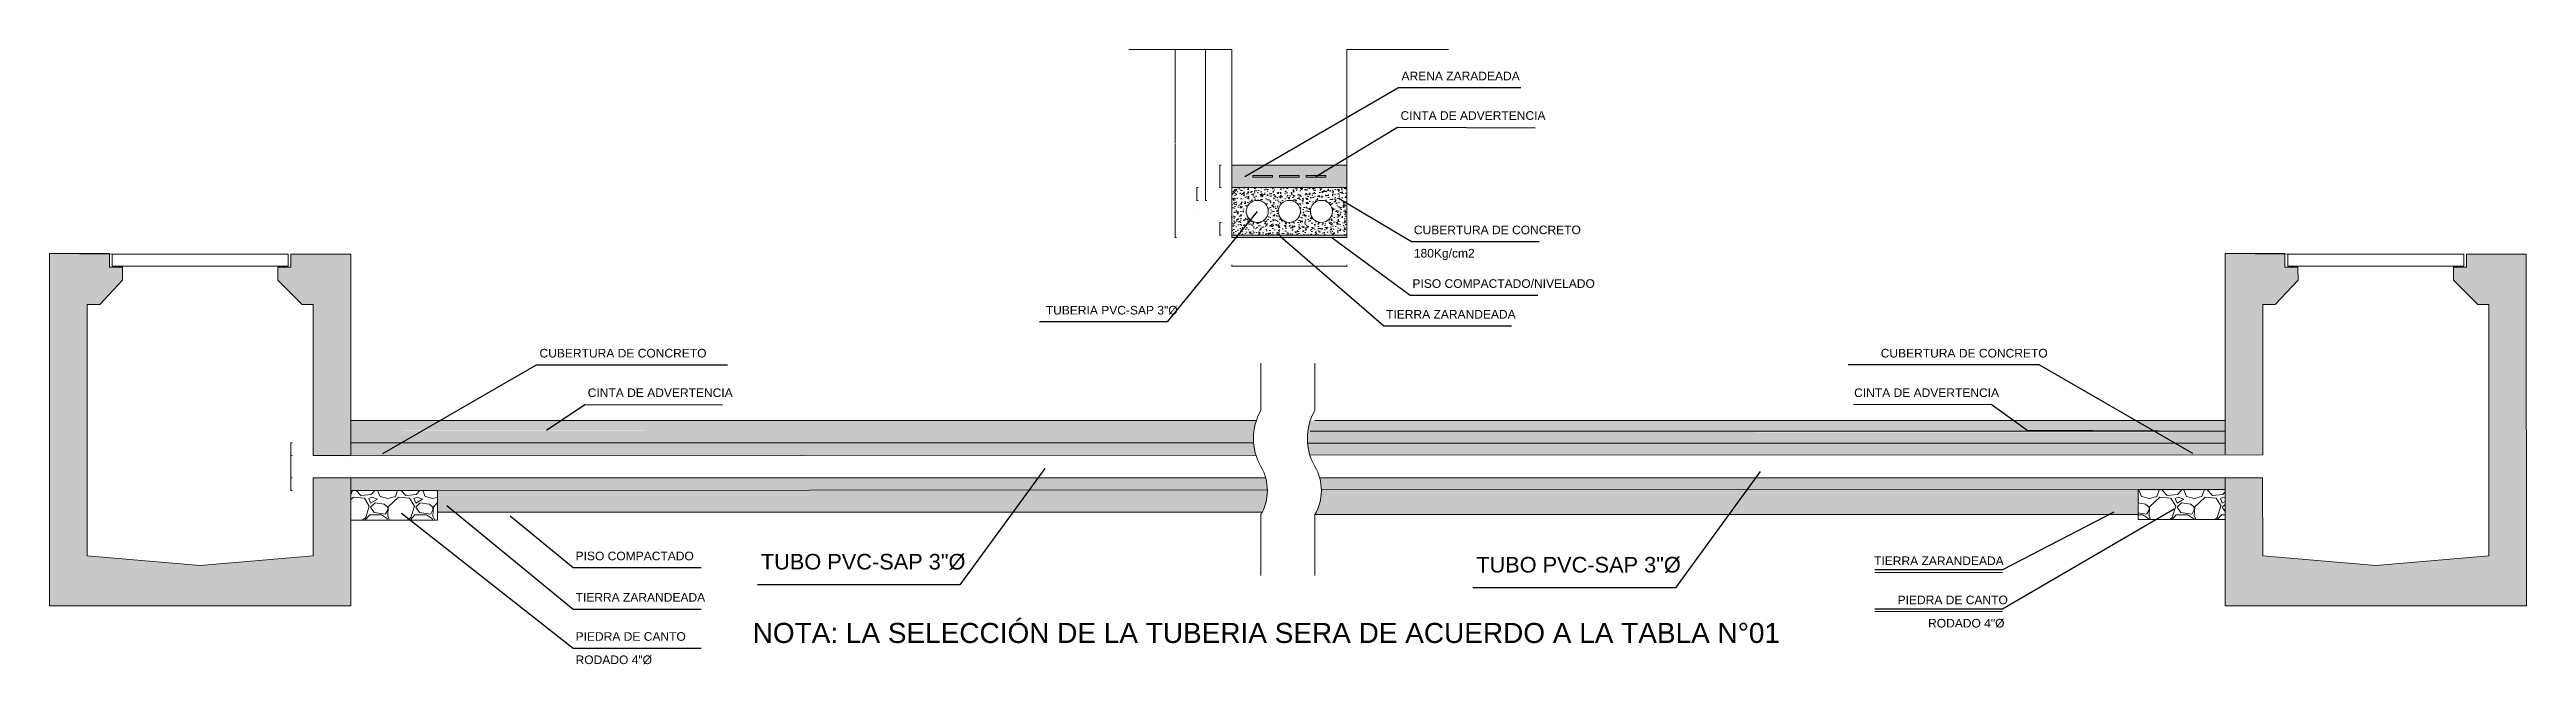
# Model space of a CAD drawing. Header units: inches. Extents: x 1693 to 10990, y 1878 to 5055.
# Drawn here: x 6186 to 7159, y 3196 to 3438 of the extents above; entities that cross this region are included whole.
import ezdxf

# ---------------------------------------------------------------- set-up
doc = ezdxf.new("R2010")
doc.units = ezdxf.units.IN
doc.header["$PDMODE"] = 1
doc.layers.add('.', color=7, linetype='Continuous', lineweight=0)
doc.layers.add('CANALES', color=104, linetype='Continuous', lineweight=15)
doc.styles.get("Standard").update_dxf_attribs({"font": 'arial.ttf'})
doc.styles.add('TITULO', font='swissl.ttf')
doc.dimstyles.new('Cota 100', dxfattribs={"dimtxt": 0.12, "dimasz": 0.1, "dimexe": 0.125, "dimexo": 0.0625, "dimgap": 0.001, "dimtad": 0, "dimzin": 4, "dimdsep": 46, "dimtxsty": 'Standard', "dimblk": 'OBLIQUE', "dimcen": 0.09, "dimdle": 0.125, "dimclrd": 256, "dimclre": 256, "dimclrt": 3, "dimadec": 0, "dimazin": 1, "dimtfac": 1, "dimtmove": 2, "dimatfit": 3, "dimfxl": 0.5, "dimfxlon": 1, "dimtolj": 1, "dimtzin": 0, "dimlwd": -1, "dimlwe": -1, "dimarcsym": 0})
doc.dimstyles.get("Standard").update_dxf_attribs({"dimtxt": 0.18, "dimasz": 0.18, "dimexe": 0.18, "dimexo": 0.0625, "dimgap": 0.09, "dimtad": 0, "dimtih": 1, "dimtoh": 1, "dimdec": 4, "dimzin": 0, "dimdsep": 46, "dimtxsty": 'Standard', "dimcen": 0.09, "dimadec": 0, "dimazin": 0, "dimtfac": 1, "dimtdec": 4, "dimtofl": 0, "dimtmove": 0, "dimatfit": 3, "dimfxl": 1, "dimtolj": 1, "dimtzin": 0, "dimarcsym": 0})
pattern_1 = [(50, (-144447.926, -126008.248), (4.77477813, -0.41773876), [0.49927101, -5.49198109]), (355, (-144447.926, -126008.248), (-0.92367551, 5.00730413), [0.39941681, -4.39360018]), (100.4514447, (-144447.528, -126008.283), (3.8511026, 4.58956517), [0.42431507, -4.6674696]), (46.1842, (-144447.926, -126006.9166), (7.104562, -1.10186433), [0.7489065, -8.23797163]), (96.6355576, (-144447.334, -126007.0085), (6.22199482, 6.48465568), [0.63647286, -7.00121073]), (351.184151, (-144447.926, -126006.917), (6.22199482, 6.48465568), [0.59912435, -6.59037028]), (21, (-144447.2602, -126007.2495), (3.97357848, -2.680212525), [0.49927101, -5.49198109]), (326, (-144447.26, -126007.2495), (1.61973549, 4.82728145), [0.39941681, -4.39358487]), (71.451445, (-144446.929, -126007.473), (5.59331395, 2.14706895), [0.42431507, -4.66746156]), (37.5, (-144447.926, -126008.248), (0.08094751, 2.216056667), [0, -4.340329298, 0, -4.46015434, 0, -4.41022724]), (7.5, (-144447.926, -126008.248), (1.75123991, 2.625577774), [0, -2.542953668, 0, -4.240475096, 0, -1.68087906]), (327.5, (-144449.4104, -126008.248), (3.553619588, -0.150141511), [0, -1.664236694, 0, -5.192418485, 0, -6.889939913]), (317.5, (-144450.076, -126008.248), (3.88223652, 0.666388967), [0, -2.1635077, 0, -3.44829843, 0, -4.89285588])]

msp = doc.modelspace()

# ---------------------------------------------------------------- texts
at = {"layer": 'CANALES', "color": 7, "style": 'TITULO'}
for s, height, p in [('ARENA ZARADEADA', 3.38303, (6717.2, 3425.459)), ('CINTA DE ADVERTENCIA', 3.38303, (6716.827, 3409.933)), ('CUBERTURA DE CONCRETO', 3.38303, (6722.062, 3365.021)), ('180Kg/cm2', 3.383, (6722.062, 3355.868)), ('PISO COMPACTADO/NIVELADO', 3.38303, (6721.504, 3343.946)), ('TUBERIA PVC-SAP 3"%%C', 3.38303, (6577.374, 3333.489)), ('TIERRA ZARANDEADA', 3.38303, (6711.14, 3331.885)), ('CUBERTURA DE CONCRETO ', 3.38303, (6378.373, 3316.608)), ('CUBERTURA DE CONCRETO ', 3.38303, (6905.568, 3316.608)), ('CINTA DE ADVERTENCIA', 3.38303, (6397.332, 3301.082)), ('CINTA DE ADVERTENCIA', 3.38303, (6895.12, 3301.082)), ('PISO COMPACTADO', 3.38303, (6392.551, 3236.97)), ('TIERRA ZARANDEADA ', 3.38303, (6902.961, 3235.077)), ('TIERRA ZARANDEADA', 3.38303, (6392.551, 3220.705)), ('PIEDRA DE CANTO', 3.38303, (6912.218, 3219.718)), ('RODADO 4"%%c', 3.38303, (6924.195, 3210.565)), ('PIEDRA DE CANTO', 3.38303, (6392.551, 3205.346)), ('RODADO 4"%%C', 3.38303, (6392.551, 3196.193))]:
    msp.add_text(s, height=height, dxfattribs=at).set_placement(p)
at = {"layer": 'CANALES', "color": 0, "style": 'TITULO'}
for p in [(6465.38, 3233.351), (6746.575, 3232.163)]:
    msp.add_text('TUBO PVC-SAP 3"%%C', height=6.11622, dxfattribs=at).set_placement(p)
at = {"layer": 'CANALES', "color": 1, "style": 'TITULO'}
msp.add_text('NOTA: LA SELECCIÓN DE LA TUBERIA SERA DE ACUERDO A LA TABLA N°01', height=7.86824, dxfattribs=at).set_placement((6462.152, 3204.494))

# ---------------------------------------------------------------- blocks, each defined once
blk = doc.blocks.new('*D164')
at = {"layer": 'CANALES', "transparency": 16777216}
for p, q in [((6281.14, 3283.08), (6280.52, 3283.08)), ((6280.64, 3283.03), (6280.64, 3280.65)), ((6281.14, 3278.08), (6280.52, 3278.08)), ((6280.64, 3278.13), (6280.64, 3280.52))]:
    blk.add_line(p, q, dxfattribs=at)
for points in [[(6280.64, 3283.03), (6280.65, 3283.03), (6280.64, 3283.08)], [(6280.64, 3278.13), (6280.65, 3278.13), (6280.64, 3278.08)]]:
    blk.add_solid(points, dxfattribs=at)
at = {"layer": 'Defpoints', "color": 0, "transparency": 16777216}
for p in [(6280.64, 3283.08), (6304.2, 3283.08), (6304.2, 3278.08)]:
    blk.add_point(p, dxfattribs=at)
at = {"layer": 'CANALES', "color": 3, "transparency": 16777216, "insert": (6280.64, 3280.58), "char_height": 0.05, "attachment_point": 5, "rotation": 90}
blk.add_mtext('\\A1;5.00', dxfattribs=at)
blk = doc.blocks.new('*D165')
at = {"layer": 'CANALES', "transparency": 16777216}
for p, q in [((6281.14, 3278.08), (6280.52, 3278.08)), ((6280.64, 3269.41), (6280.64, 3278.03)), ((6281.14, 3269.36), (6280.52, 3269.36))]:
    blk.add_line(p, q, dxfattribs=at)
for points in [[(6280.64, 3278.03), (6280.65, 3278.03), (6280.64, 3278.08)], [(6280.64, 3269.41), (6280.65, 3269.41), (6280.64, 3269.36)]]:
    blk.add_solid(points, dxfattribs=at)
at = {"layer": 'Defpoints', "color": 0, "transparency": 16777216}
for p in [(6280.64, 3278.08), (6304.2, 3278.08), (6304.2, 3269.36)]:
    blk.add_point(p, dxfattribs=at)
at = {"layer": 'CANALES', "color": 3, "transparency": 16777216, "insert": (6272.04, 3273.72), "char_height": 0.05, "attachment_point": 5, "rotation": 90}
blk.add_mtext('\\A1;8.73', dxfattribs=at)
blk = doc.blocks.new('*D166')
at = {"layer": 'CANALES', "transparency": 16777216}
for p, q in [((6281.14, 3269.36), (6280.52, 3269.36)), ((6281.14, 3264.42), (6280.52, 3264.42)), ((6280.64, 3264.47), (6280.64, 3269.31))]:
    blk.add_line(p, q, dxfattribs=at)
for points in [[(6280.64, 3269.31), (6280.65, 3269.31), (6280.64, 3269.36)], [(6280.64, 3264.47), (6280.65, 3264.47), (6280.64, 3264.42)]]:
    blk.add_solid(points, dxfattribs=at)
at = {"layer": 'Defpoints', "color": 0, "transparency": 16777216}
for p in [(6280.64, 3269.36), (6304.2, 3269.36), (6304.21, 3264.42)]:
    blk.add_point(p, dxfattribs=at)
at = {"layer": 'CANALES', "color": 3, "transparency": 16777216, "insert": (6265.73, 3265.06), "char_height": 0.05, "attachment_point": 5, "rotation": 90}
blk.add_mtext('\\A1;4.94', dxfattribs=at)
blk = doc.blocks.new('*D123')
at = {"layer": 'CANALES', "transparency": 16777216}
for p, q in [((6640.68, 3437.53), (6640.06, 3437.53)), ((6640.18, 3437.48), (6640.18, 3408)), ((6640.18, 3378.35), (6640.18, 3407.83)), ((6640.68, 3378.3), (6640.06, 3378.3))]:
    blk.add_line(p, q, dxfattribs=at)
for points in [[(6640.18, 3437.48), (6640.19, 3437.48), (6640.18, 3437.53)], [(6640.18, 3378.35), (6640.19, 3378.35), (6640.18, 3378.3)]]:
    blk.add_solid(points, dxfattribs=at)
at = {"layer": 'Defpoints', "color": 0, "transparency": 16777216}
for p in [(6640.18, 3437.53), (6650.49, 3437.53), (6660.5, 3378.3)]:
    blk.add_point(p, dxfattribs=at)
at = {"layer": 'CANALES', "color": 3, "transparency": 16777216, "insert": (6640.18, 3407.91), "char_height": 0.05, "attachment_point": 5, "rotation": 90}
blk.add_mtext('\\A1;59.23', dxfattribs=at)
blk = doc.blocks.new('*D124')
at = {"layer": 'CANALES', "transparency": 16777216}
for p, q in [((6650.49, 3353.01), (6650.49, 3352.38)), ((6650.54, 3352.51), (6673.03, 3352.51)), ((6695.68, 3352.51), (6673.2, 3352.51)), ((6695.73, 3353.01), (6695.73, 3352.38))]:
    blk.add_line(p, q, dxfattribs=at)
for points in [[(6650.54, 3352.52), (6650.54, 3352.5), (6650.49, 3352.51)], [(6695.68, 3352.52), (6695.68, 3352.5), (6695.73, 3352.51)]]:
    blk.add_solid(points, dxfattribs=at)
at = {"layer": 'Defpoints', "color": 0, "transparency": 16777216}
for p in [(6650.49, 3363.71), (6695.73, 3363.71), (6695.73, 3352.51)]:
    blk.add_point(p, dxfattribs=at)
at = {"layer": 'CANALES', "color": 3, "transparency": 16777216, "insert": (6673.11, 3352.51), "char_height": 0.05, "attachment_point": 5}
blk.add_mtext('\\A1;45.24', dxfattribs=at)
blk = doc.blocks.new('*D125')
at = {"layer": 'CANALES', "transparency": 16777216}
for p, q in [((6628.72, 3437.53), (6628.1, 3437.53)), ((6628.22, 3437.48), (6628.22, 3400.71)), ((6628.22, 3363.76), (6628.22, 3400.54)), ((6628.72, 3363.71), (6628.1, 3363.71))]:
    blk.add_line(p, q, dxfattribs=at)
for points in [[(6628.21, 3437.48), (6628.23, 3437.48), (6628.22, 3437.53)], [(6628.21, 3363.76), (6628.23, 3363.76), (6628.22, 3363.71)]]:
    blk.add_solid(points, dxfattribs=at)
at = {"layer": 'Defpoints', "color": 0, "transparency": 16777216}
for p in [(6628.22, 3437.53), (6650.49, 3437.53), (6650.49, 3363.71)]:
    blk.add_point(p, dxfattribs=at)
at = {"layer": 'CANALES', "color": 3, "transparency": 16777216, "insert": (6628.22, 3400.62), "char_height": 0.05, "attachment_point": 5, "rotation": 90}
blk.add_mtext('\\A1;73.82', dxfattribs=at)
blk = doc.blocks.new('*D126')
at = {"layer": 'CANALES', "transparency": 16777216}
for p, q in [((6646.33, 3392.13), (6645.71, 3392.13)), ((6645.83, 3392.08), (6645.83, 3386.85)), ((6646.33, 3383.36), (6645.71, 3383.36)), ((6645.83, 3383.41), (6645.83, 3386.72))]:
    blk.add_line(p, q, dxfattribs=at)
for points in [[(6645.82, 3392.08), (6645.84, 3392.08), (6645.83, 3392.13)], [(6645.82, 3383.41), (6645.84, 3383.41), (6645.83, 3383.36)]]:
    blk.add_solid(points, dxfattribs=at)
at = {"layer": 'Defpoints', "color": 0, "transparency": 16777216}
for p in [(6645.83, 3392.13), (6650.49, 3392.13), (6650.49, 3383.36)]:
    blk.add_point(p, dxfattribs=at)
at = {"layer": 'CANALES', "color": 3, "transparency": 16777216, "insert": (6645.83, 3386.79), "char_height": 0.05, "attachment_point": 5, "rotation": 90}
blk.add_mtext('\\A1;8.77', dxfattribs=at)
blk = doc.blocks.new('*D127')
at = {"layer": 'CANALES', "transparency": 16777216}
for p, q in [((6646.33, 3369.64), (6645.71, 3369.64)), ((6645.83, 3369.59), (6645.83, 3367.2)), ((6646.33, 3364.7), (6645.71, 3364.7)), ((6645.83, 3364.75), (6645.83, 3367.07))]:
    blk.add_line(p, q, dxfattribs=at)
for points in [[(6645.82, 3369.59), (6645.84, 3369.59), (6645.83, 3369.64)], [(6645.82, 3364.75), (6645.84, 3364.75), (6645.83, 3364.7)]]:
    blk.add_solid(points, dxfattribs=at)
at = {"layer": 'Defpoints', "color": 0, "transparency": 16777216}
for p in [(6645.83, 3369.64), (6660.5, 3369.64), (6650.49, 3364.7)]:
    blk.add_point(p, dxfattribs=at)
at = {"layer": 'CANALES', "color": 3, "transparency": 16777216, "insert": (6645.83, 3367.14), "char_height": 0.05, "attachment_point": 5, "rotation": 90}
blk.add_mtext('\\A1;4.94', dxfattribs=at)
blk = doc.blocks.new('*D128')
at = {"layer": 'CANALES', "transparency": 16777216}
for p, q in [((6637.25, 3383.36), (6636.62, 3383.36)), ((6636.75, 3378.35), (6636.75, 3383.31)), ((6637.25, 3378.3), (6636.62, 3378.3))]:
    blk.add_line(p, q, dxfattribs=at)
for points in [[(6636.74, 3383.31), (6636.76, 3383.31), (6636.75, 3383.36)], [(6636.74, 3378.35), (6636.76, 3378.35), (6636.75, 3378.3)]]:
    blk.add_solid(points, dxfattribs=at)
at = {"layer": 'Defpoints', "color": 0, "transparency": 16777216}
for p in [(6636.75, 3383.36), (6650.49, 3383.36), (6660.5, 3378.3)]:
    blk.add_point(p, dxfattribs=at)
at = {"layer": 'CANALES', "color": 3, "transparency": 16777216, "insert": (6636.75, 3373.06), "char_height": 0.05, "attachment_point": 5, "rotation": 90}
blk.add_mtext('\\A1;5.06', dxfattribs=at)

# ---------------------------------------------------------------- dimensions: what is measured, and where the dimension line sits
at = {"layer": 'CANALES', "color": 5}
for base, p1, p2, picture, middle in [((6628.2221, 3437.5283), (6650.4909, 3363.7127), (6650.4909, 3437.5283), '*D125', (6628.2221, 3400.6205)), ((6640.185, 3437.528), (6660.499, 3378.3), (6650.491, 3437.528), '*D123', (6640.185, 3407.914)), ((6280.645, 3283.084), (6304.198, 3278.082), (6304.202, 3283.084), '*D164', (6280.645, 3280.583))]:
    dim = msp.add_linear_dim(base=base, p1=p1, p2=p2, angle=90, dimstyle='Cota 100', override={"dimtxt": 0.05, "dimasz": 0.05, "dimsah": 1}, dxfattribs=at)
    dim.commit()
    dim.dimension.update_dxf_attribs({"geometry": picture, "text_midpoint": middle})
for base, p1, p2, picture, middle in [((6645.833, 3392.134), (6650.491, 3383.363), (6650.491, 3392.134), '*D126', (6645.833, 3386.787)), ((6636.747, 3383.363), (6660.499, 3378.3), (6650.491, 3383.363), '*D128', (6636.747, 3373.059)), ((6645.8331, 3369.6355), (6650.4909, 3364.6998), (6660.4994, 3369.6355), '*D127', (6645.8331, 3367.1363)), ((6280.645, 3278.082), (6304.202, 3269.356), (6304.198, 3278.082), '*D165', (6272.04, 3273.719)), ((6280.6448, 3269.3563), (6304.2082, 3264.4207), (6304.2016, 3269.3563), '*D166', (6265.7266, 3265.0596))]:
    dim = msp.add_linear_dim(base=base, p1=p1, p2=p2, angle=90, dimstyle='Cota 100', override={"dimtxt": 0.05, "dimasz": 0.05, "dimsah": 1}, dxfattribs=at)
    dim.commit()
    dim.dimension.update_dxf_attribs({"geometry": picture, "text_midpoint": middle, "dimtype": 160})
dim = msp.add_linear_dim(base=(6695.734, 3352.509), p1=(6650.491, 3363.713), p2=(6695.734, 3363.713), dimstyle='Cota 100', override={"dimtxt": 0.05, "dimasz": 0.05, "dimsah": 1}, dxfattribs=at)
dim.commit()
dim.dimension.update_dxf_attribs({"geometry": '*D124', "text_midpoint": (6673.113, 3352.509), "dimtype": 160})

# ---------------------------------------------------------------- hatches: boundary and pattern name
at = {"layer": '.', "true_color": 0x636466}
h = msp.add_hatch(dxfattribs=at)
h.set_pattern_fill('AR-SAND', color=251, scale=0.009871)
h.set_pattern_definition([(37.5, (-302550.99995, -139795.5143), (-0.01579447955, 0.48311726087), [0, -0.38111333705, 0, -0.4262451796, 0, -0.4074402452]), (7.5, (-302550.99995, -139795.5143), (0.4437404645, 0.7076036214), [0, -0.20560061604, 0, -0.34350346827, 0, -0.13163454076]), (327.5, (-302551.30835, -139795.5143), (0.7808167784, 0.00141869625), [0, -0.1253662293, 0, -0.45131842546, 0, -0.5892212777]), (317.5, (-302551.30835, -139795.5143), (0.7537338055, 0.2200614855), [0, -0.06268311465, 0, -0.29586430113, 0, -0.3384888191])])
h.paths.add_polyline_path([(6650.491, 3383.544), (6673.113, 3383.363), (6695.731, 3383.363), (6695.729, 3392.134), (6650.491, 3392.134)])
h.paths.add_polyline_path([(6658.75, 3388.072), (6666.48, 3388.072), (6666.48, 3387.385), (6658.75, 3387.385)], flags=16)
h.paths.add_polyline_path([(6669.247, 3388.072), (6676.978, 3388.072), (6676.978, 3387.385), (6669.247, 3387.385)], flags=16)
h.paths.add_polyline_path([(6679.745, 3388.072), (6687.475, 3388.072), (6687.475, 3387.385), (6679.745, 3387.385)], flags=16)
h.paths.add_polyline_path([(6650.491, 3363.713), (6695.734, 3363.713), (6695.734, 3364.7), (6650.491, 3364.7)])
at = {"layer": 'CANALES', "true_color": 0x636466}
h = msp.add_hatch(dxfattribs=at)
h.set_pattern_fill('AR-CONC', color=251, scale=0.019743)
h.set_pattern_definition([(50, (-302551, -139795.5143), (3.596819683, -0.314680796), [0.376098688, -4.137085567]), (355, (-302551, -139795.5143), (-0.695800764, 3.771980515), [0.30087895, -3.309679986]), (100.4514447, (-302550.7002, -139795.5405), (2.90101891, 3.457299565), [0.3196347, -3.515984636]), (46.1842, (-302551, -139794.5114), (5.35183578, -0.830029626), [0.56414803, -6.20562835]), (96.6355576, (-302550.554, -139794.5805), (4.68700175, 4.884863035), [0.47945225, -5.27398172]), (351.1841512, (-302551, -139794.5114), (4.68700175, 4.88486303), [0.451317775, -4.96449739]), (21, (-302550.4985, -139794.762), (2.993279455, -2.018992486), [0.376098688, -4.137085567]), (326, (-302550.4985, -139794.762), (1.220139725, 3.636370204), [0.30087895, -3.309668453]), (71.451445, (-302550.249, -139794.9304), (4.213419174, 1.617377737), [0.3196347, -3.515978575]), (37.5, (-302551, -139795.5143), (0.0609774084, 1.6693458884), [0, -3.26955126, 0, -3.359814945, 0, -3.322205076]), (7.5, (-302551, -139795.5143), (1.319201438, 1.977836364), [0, -1.915595984, 0, -3.194331522, 0, -1.266198916]), (327.5, (-302552.1182, -139795.5143), (2.676926243, -0.11310095), [0, -1.253662293, 0, -3.911426354, 0, -5.190161893]), (317.5, (-302552.6197, -139795.5143), (2.924471956, 0.501987922), [0, -1.62976098, 0, -2.597588271, 0, -3.685767141])])
h.paths.add_polyline_path([(6650.467, 3383.544), (6650.491, 3364.7), (6673.113, 3364.7), (6695.734, 3364.7), (6695.734, 3383.363), (6673.113, 3383.363)])
edge = h.paths.add_edge_path(flags=16)
edge.add_arc((6660.499, 3373.968), 4.332, 0, 360)
edge = h.paths.add_edge_path(flags=16)
edge.add_arc((6673.113, 3373.968), 4.332, 0, 360)
edge = h.paths.add_edge_path(flags=16)
edge.add_arc((6685.726, 3373.968), 4.332, 0, 360)
h = msp.add_hatch(dxfattribs=at)
h.set_pattern_fill('AR-SAND', color=251, scale=0.493568)
h.set_pattern_definition([(37.5, (-301262.451, -140718.51), (-0.789724, 24.155863), [0, -19.0556669, 0, -21.312259, 0, -20.3720123]), (7.5, (-301262.45, -140718.51), (22.1870232, 35.380181), [0, -10.2800308, 0, -17.1751734, 0, -6.581727]), (327.5, (-301277.871, -140718.51), (39.0408389, 0.0709348), [0, -6.2683115, 0, -22.5659213, 0, -29.4610639]), (317.5, (-301277.87, -140718.51), (37.6866903, 11.0030743), [0, -3.1341557, 0, -14.793215, 0, -16.924441])])
h.paths.add_polyline_path([(6650.491, 3380.261), (6650.491, 3367.675), (6673.113, 3367.675), (6695.734, 3367.675), (6695.734, 3380.261), (6673.113, 3380.261)])
h.paths.add_polyline_path([(6666.947, 3373.968, -1), (6658.282, 3373.968, -1)], flags=16)
h.paths.add_polyline_path([(6677.445, 3373.968, -1), (6668.78, 3373.968, -1)], flags=16)
h.paths.add_polyline_path([(6687.786, 3373.968, -1), (6679.122, 3373.968, -1)], flags=16)
at = {"layer": 'CANALES'}
h = msp.add_hatch(color=1, dxfattribs=at)
h.dxf.hatch_style = 1
h.paths.add_polyline_path([(6666.48, 3388.072), (6658.75, 3388.072), (6658.75, 3387.385), (6666.48, 3387.385)])
h.paths.add_polyline_path([(6676.978, 3388.072), (6669.247, 3388.072), (6669.247, 3387.385), (6676.978, 3387.385)])
h.paths.add_polyline_path([(6687.475, 3388.072), (6679.745, 3388.072), (6679.745, 3387.385), (6687.475, 3387.385)])
at = {"layer": 'CANALES', "true_color": 0x636466}
h = msp.add_hatch(dxfattribs=at)
h.set_pattern_fill('AR-CONC', color=251, scale=0.039485)
h.set_pattern_definition([(50, (-303377.3173, -140841.786), (7.19363937, -0.62936159), [0.75219738, -8.27417113]), (355, (-303377.317, -140841.786), (-1.39160153, 7.54396103), [0.6017579, -6.61935997]), (100.4514447, (-303376.718, -140841.8385), (5.80203782, 6.91459913), [0.6392694, -7.03196927]), (46.1842, (-303377.317, -140839.78), (10.70367156, -1.66005925), [1.12829606, -12.4112567]), (96.6355576, (-303376.425, -140839.918), (9.3740035, 9.76972607), [0.9589045, -10.54796343]), (351.184151, (-303377.317, -140839.78), (9.3740035, 9.76972607), [0.90263555, -9.92899477]), (21, (-303376.3144, -140840.2816), (5.98655891, -4.03798497), [0.75219738, -8.27417113]), (326, (-303376.3144, -140840.2816), (2.44027945, 7.2727404), [0.6017579, -6.6193369]), (71.451445, (-303375.8155, -140840.618), (8.42683835, 3.23475547), [0.6392694, -7.03195715]), (37.5, (-303377.3173, -140841.786), (0.121954817, 3.338691777), [0, -6.53910252, 0, -6.71962989, 0, -6.644410153]), (7.5, (-303377.3173, -140841.786), (2.638402876, 3.95567273), [0, -3.831191967, 0, -6.388663045, 0, -2.53239783]), (327.5, (-303379.5539, -140841.786), (5.353852486, -0.2262019), [0, -2.507324586, 0, -7.82285271, 0, -10.380323786]), (317.5, (-303380.557, -140841.786), (5.84894391, 1.003975844), [0, -3.25952196, 0, -5.19517654, 0, -7.37153428])])
h.paths.add_polyline_path([(6304.202, 3269.356), (6289.417, 3269.356), (6289.417, 3238.755), (6244.956, 3234.879), (6200.575, 3238.755), (6200.575, 3337.469), (6205.495, 3337.469), (6214.444, 3346.958), (6214.396, 3352.055), (6209.299, 3352.055), (6209.299, 3357.152), (6185.768, 3357.501), (6185.768, 3219.012), (6304.224, 3219.012)])
h.paths.add_polyline_path([(6289.417, 3278.082), (6304.198, 3278.04), (6304.162, 3357.152), (6280.655, 3357.152), (6280.655, 3352.055), (6275.558, 3352.055), (6275.558, 3346.958), (6285.107, 3337.469), (6289.417, 3337.469)], flags=17)
h = msp.add_hatch(dxfattribs=at)
h.set_pattern_fill('AR-CONC', color=251, scale=0.039485)
h.set_pattern_definition([(50, (-302522.1396, -140841.786), (7.19363937, -0.62936159), [0.75219738, -8.27417113]), (355, (-302522.1396, -140841.786), (-1.39160153, 7.54396103), [0.6017579, -6.61935997]), (100.4514447, (-302521.54, -140841.8385), (5.80203782, 6.91459913), [0.6392694, -7.03196927]), (46.1842, (-302522.14, -140839.78), (10.70367156, -1.66005925), [1.12829606, -12.4112567]), (96.6355576, (-302521.248, -140839.918), (9.3740035, 9.76972607), [0.9589045, -10.54796343]), (351.184151, (-302522.14, -140839.78), (9.3740035, 9.76972607), [0.90263555, -9.92899477]), (21, (-302521.1367, -140840.2816), (5.98655891, -4.03798497), [0.75219738, -8.27417113]), (326, (-302521.137, -140840.2816), (2.44027945, 7.2727404), [0.6017579, -6.6193369]), (71.451445, (-302520.638, -140840.618), (8.42683835, 3.23475547), [0.6392694, -7.03195715]), (37.5, (-302522.1396, -140841.786), (0.121954817, 3.338691777), [0, -6.53910252, 0, -6.71962989, 0, -6.644410153]), (7.5, (-302522.1396, -140841.786), (2.638402876, 3.95567273), [0, -3.831191967, 0, -6.388663045, 0, -2.53239783]), (327.5, (-302524.376, -140841.786), (5.353852486, -0.2262019), [0, -2.507324586, 0, -7.82285271, 0, -10.380323786]), (317.5, (-302525.379, -140841.786), (5.84894391, 1.003975844), [0, -3.25952196, 0, -5.19517654, 0, -7.37153428])])
h.paths.add_polyline_path([(7040.946, 3278.378), (7055.753, 3278.378), (7055.753, 3337.469), (7060.673, 3337.469), (7069.621, 3346.958), (7069.574, 3352.055), (7064.477, 3352.055), (7064.477, 3357.152), (7040.946, 3357.501)])
h.paths.add_polyline_path([(7055.753, 3269.356), (7040.946, 3269.356), (7040.946, 3219.012), (7159.402, 3219.012), (7159.34, 3357.152), (7135.833, 3357.152), (7135.833, 3352.055), (7130.736, 3352.055), (7130.736, 3346.958), (7140.285, 3337.469), (7144.595, 3337.469), (7144.595, 3238.755), (7100.134, 3234.879), (7055.753, 3238.755)])
at = {"layer": 'CANALES', "true_color": 0x636466, "transparency": 33554687}
h = msp.add_hatch(dxfattribs=at)
h.set_pattern_fill('AR-SAND', color=251, scale=0.026208)
h.set_pattern_definition([(37.5, (-144447.9255, -126012.2433), (-0.041934343, 1.2826763276), [0, -1.01185591, 0, -1.131680952, 0, -1.081753851]), (7.5, (-144447.9255, -126012.2433), (1.178130933, 1.878687615), [0, -0.5458696356, 0, -0.912001708, 0, -0.3494897057]), (327.5, (-144448.7443, -126012.2433), (2.0730685467, 0.0037666385), [0, -0.332847339, 0, -1.1982504196, 0, -1.564382492]), (317.5, (-144448.7443, -126012.2433), (2.001163254, 0.584263244), [0, -0.1664236694, 0, -0.7855197195, 0, -0.8986878147])])
h.paths.add_polyline_path([(6331.28, 3287.222), (6304.202, 3287.082), (6304.202, 3283.084), (6323.919, 3282.976)])
h.paths.add_polyline_path([(6339.309, 3291.855), (6304.202, 3291.855), (6304.202, 3287.693), (6332.349, 3287.84)])
edge = h.paths.add_edge_path()
edge.add_arc((6681.067, 3284.818), 22.071, 161.407988, 172.514343)
edge.add_line((6659.184, 3287.693), (6332.349, 3287.84))
edge.add_line((6332.349, 3287.84), (6339.309, 3291.855))
edge.add_line((6339.309, 3291.855), (6660.148, 3291.855))
edge = h.paths.add_edge_path()
edge.add_arc((6681.072, 3284.818), 22.076, 173.686786, 184.50474)
edge.add_line((6659.064, 3283.084), (6330.41, 3282.976))
edge.add_line((6330.41, 3282.976), (6323.919, 3282.976))
edge.add_line((6323.919, 3282.976), (6331.28, 3287.222))
edge.add_line((6331.28, 3287.222), (6659.13, 3287.245))
edge = h.paths.add_edge_path()
edge.add_arc((6666.906, 3264.267), 18.768, 330.015069, 360.470276)
edge.add_line((6685.673, 3264.421), (7006.783, 3264.421))
edge.add_line((7006.783, 3264.421), (7006.79, 3254.887))
edge.add_line((7006.79, 3254.887), (6683.162, 3254.887))
edge = h.paths.add_edge_path()
edge.add_arc((6652.301, 3263.382), 12.23, 322.13137, 364.872799)
edge.add_line((6664.487, 3264.421), (6348.286, 3264.914))
edge.add_line((6348.286, 3264.914), (6338.338, 3264.421))
edge.add_line((6338.338, 3264.421), (6338.338, 3255.874))
edge.add_line((6338.338, 3255.874), (6661.955, 3255.874))
edge = h.paths.add_edge_path()
edge.add_arc((6686.848, 3286.407), 7.388, 207.086857, 207.670106)
edge.add_line((6680.305, 3282.976), (7040.946, 3282.976))
edge.add_line((7040.946, 3282.976), (7040.907, 3287.082))
edge.add_line((7040.907, 3287.082), (6680.323, 3287.153))
edge.add_arc((6702.27, 3284.816), 22.071, 173.922154, 184.608113)
edge = h.paths.add_edge_path()
edge.add_arc((6702.27, 3284.816), 22.071, 161.403012, 172.315325)
edge.add_line((6680.397, 3287.767), (7040.91, 3287.693))
edge.add_line((7040.91, 3287.693), (7040.907, 3291.855))
edge.add_line((7040.907, 3291.855), (6681.351, 3291.855))
at = {"layer": 'CANALES', "transparency": 33554687}
h = msp.add_hatch(color=1, dxfattribs=at)
h.dxf.hatch_style = 1
h.paths.add_polyline_path([(7011.695, 3287.774), (7040.946, 3287.693), (7040.946, 3287.108), (7012.765, 3287.157)])
edge = h.paths.add_edge_path()
edge.add_arc((6681.067, 3284.818), 22.071, 172.514417, 173.753975)
edge.add_line((6659.127, 3287.219), (6304.192, 3287.108))
edge.add_line((6304.192, 3287.108), (6304.192, 3287.693))
edge.add_line((6304.192, 3287.693), (6659.184, 3287.693))
edge = h.paths.add_edge_path()
edge.add_arc((6702.27, 3284.816), 22.071, 172.396858, 173.971222)
edge.add_line((6680.321, 3287.134), (7012.765, 3287.157))
edge.add_line((7012.765, 3287.157), (7011.695, 3287.774))
edge.add_line((7011.695, 3287.774), (6680.393, 3287.736))
at = {"layer": 'CANALES', "true_color": 0x636466, "transparency": 33554687}
h = msp.add_hatch(dxfattribs=at)
h.set_pattern_fill('AR-CONC', color=251, scale=0.026208)
h.set_pattern_definition(pattern_1)
edge = h.paths.add_edge_path()
edge.add_arc((6702.27, 3284.816), 22.071, 184.782057, 197.352109)
edge.add_line((6681.203, 3278.233), (7040.906, 3278.378))
edge.add_line((7040.906, 3278.378), (7040.946, 3282.976))
edge.add_line((7040.946, 3282.976), (6680.276, 3282.976))
edge = h.paths.add_edge_path()
edge.add_arc((6681.067, 3284.818), 22.071, 184.786791, 197.380206)
edge.add_line((6660.004, 3278.225), (6304.198, 3278.082))
edge.add_line((6304.198, 3278.082), (6304.198, 3282.976))
edge.add_line((6304.198, 3282.976), (6659.073, 3282.976))
h = msp.add_hatch(dxfattribs=at)
h.set_pattern_fill('AR-CONC', color=251, scale=0.026208)
h.set_pattern_definition(pattern_1)
edge = h.paths.add_edge_path()
edge.add_arc((6668.186, 3264.6), 17.481, 359.410615, 375.786799)
edge.add_line((6685.008, 3269.356), (7040.946, 3269.356))
edge.add_line((7040.946, 3269.356), (7040.946, 3264.421))
edge.add_line((7040.946, 3264.421), (6685.666, 3264.421))
edge = h.paths.add_edge_path()
edge.add_arc((6645.601, 3264.333), 18.886, 0.983795, 15.426092)
edge.add_line((6663.807, 3269.356), (6304.202, 3269.356))
edge.add_line((6304.202, 3269.356), (6304.202, 3264.421))
edge.add_line((6304.202, 3264.421), (6664.484, 3264.657))
h = msp.add_hatch(dxfattribs=at)
h.set_pattern_fill('GRAVEL', color=251, scale=0.698892)
h.set_pattern_definition([(228.0127875, (-144435.138, -125986.8383), (-142.014864556, -159.7667226026), [2.388264, -236.4385606]), (184.969741, (-144436.7357, -125988.6135), (213.0222967323, 17.7518590793), [4.098336, -405.7351324]), (132.5104471, (-144440.8186, -125988.9686), (177.5185807555, -195.2704386804), [2.8897895, -286.0895233]), (267.273689, (-144447.7418, -125993.4065), (17.7518581052, 355.037161359), [3.7321151, -369.4793282]), (292.8336542, (-144447.91936, -125997.1344), (-88.7592903477, 213.0222968135), [3.6596343, -362.304295]), (357.273689, (-144446.4992, -126000.5073), (-355.037161359, 17.7518581052), [3.7321151, -369.4793282]), (37.69424047, (-144442.7713, -126000.6848), (-230.7741548744, -177.5185806938), [4.9355313, -488.6172048]), (72.25532837, (-144438.8659, -125997.667), (124.2630065098, 390.5408774865), [4.6596497, -461.305491]), (121.4295656, (-144437.4458, -125993.229), (-142.0148645646, 230.7741548723), [3.7447545, -370.7311017]), (175.2363583, (-144439.3985, -125990.0337), (195.270438746, -17.751858099), [4.2752155, -209.4854624]), (222.3974378, (-144443.6589, -125989.67864), (-213.0222968098, -195.270438756), [5.5287807, -547.3496968]), (138.8140748, (-144430.1675, -125993.584), (-124.263006469, 106.511148417), [1.8870403, -186.8177994]), (171.4692344, (-144431.58765, -125992.3414), (230.774154891, -35.503716096), [3.5900825, -355.419029]), (225, (-144435.138, -125991.809), (-2e-15, -17.7518581), [2.5104855, -22.5944329]), (203.1985905, (-144436.3806, -125989.6786), (88.759290343, 35.50371613), [1.351946, -133.8421772]), (291.8014095, (-144437.6233, -125990.2112), (-17.75185807, 53.255574203), [1.9119284, -93.684753]), (30.9637565, (-144436.9132, -125991.9864), (53.255574205, 35.503716134), [3.1053148, -100.4049157]), (161.5650512, (-144434.2504, -125990.3887), (35.50371614, -17.75185807), [2.2454503, -53.8908539]), (16.38954033, (-144447.9194, -125990.2112), (177.5185806805, 53.255574204), [3.1456292, -311.4180972]), (70.34617594, (-144444.9015, -125989.3236), (-71.007432279, -195.270438746), [2.639009, -261.2613335]), (293.1985905, (-144434.2504, -125986.8383), (-35.50371613, 88.759290343), [2.7038743, -132.490249]), (343.61045967, (-144433.1853, -125989.3236), (-177.518580684, 53.2555741917), [3.1456292, -311.4180972]), (339.4439548, (-144447.9194, -126001.2173), (-88.75929034, 35.503716136), [3.0334375, -148.6385043]), (294.7751406, (-144445.079, -126002.2825), (-88.759290446, 195.2704387005), [2.5416755, -251.6262518]), (66.8014095, (-144434.073, -126004.5902), (35.50371613, 88.759290342), [2.7038743, -132.490249]), (17.35402464, (-144433.0078, -126002.1049), (-230.77415488, -71.007432287), [2.9757617, -294.5996046]), (69.4439548, (-144442.7713, -126004.5902), (-35.503716137, -88.75929034), [1.5167188, -150.155223]), (101.3099325, (-144435.138, -126004.5902), (-17.75185807, 71.00743227), [0.9051672, -89.6119034]), (165.9637565, (-144435.3155, -126003.7026), (53.2555742, -17.75185807), [3.6596343, -69.5331516]), (186.00900596, (-144438.8659, -126002.815), (177.5185806796, 17.7518580773), [3.3914925, -335.7572797]), (303.6900675, (-144436.913, -125993.584), (-17.75185807, 35.50371613), [2.5602085, -61.445026]), (353.1572266, (-144435.49306, -125995.7143), (301.7815871587, -35.5037161203), [4.4698114, -442.5105537]), (60.9453959, (-144431.0551, -125996.2468), (-71.007432274, -124.263006475), [1.8276603, -180.9389047]), (90, (-144430.167, -125994.65), (-17.751858, 17.751858), [1.0651115, -16.6867466]), (120.25643716, (-144439.221, -126002.2825), (71.0074322635, -124.263006481), [2.4661591, -244.1505348]), (48.0127875, (-144440.4636, -126000.1522), (142.014864556, 159.766722602), [4.776528, -234.0502966]), (0, (-144437.268, -125996.602), (17.751858, 17.751858), [4.6154831, -13.136375]), (325.3048465, (-144432.6528, -125996.6019), (177.518580748, -124.26300638), [2.8068173, -277.8747037]), (254.0546041, (-144430.345, -125998.1995), (-17.751858067, -71.007432273), [2.584706, -126.6507714]), (207.64597536, (-144431.0551, -126000.6848), (-337.2853033054, -177.518580657), [4.2083442, -416.6267746]), (175.42607874, (-144434.783, -126002.6375), (-230.7741548847, 17.751858068), [4.4521483, -440.7621871])])
h.paths.add_polyline_path([(6304.208, 3264.421), (6304.208, 3252.669), (6338.331, 3252.669), (6338.331, 3264.421)])
h = msp.add_hatch(dxfattribs=at)
h.set_pattern_fill('GRAVEL', color=251, scale=0.698892)
h.set_pattern_definition([(228.0127875, (-144435.1052, -125986.8383), (-142.014864556, -159.7667226026), [2.388264, -236.4385606]), (184.969741, (-144436.7028, -125988.6135), (213.0222967323, 17.7518590793), [4.098336, -405.7351324]), (132.5104471, (-144440.7858, -125988.9686), (177.5185807555, -195.2704386804), [2.8897895, -286.0895233]), (267.273689, (-144447.709, -125993.4065), (17.7518581052, 355.037161359), [3.7321151, -369.4793282]), (292.8336542, (-144447.8865, -125997.1344), (-88.7592903477, 213.0222968135), [3.6596343, -362.304295]), (357.273689, (-144446.4664, -126000.5073), (-355.037161359, 17.7518581052), [3.7321151, -369.4793282]), (37.69424047, (-144442.7385, -126000.6848), (-230.7741548744, -177.5185806938), [4.9355313, -488.6172048]), (72.25532837, (-144438.83306, -125997.667), (124.2630065098, 390.5408774865), [4.6596497, -461.305491]), (121.4295656, (-144437.4129, -125993.229), (-142.0148645646, 230.7741548723), [3.7447545, -370.7311017]), (175.2363583, (-144439.3656, -125990.0337), (195.270438746, -17.751858099), [4.2752155, -209.4854624]), (222.3974378, (-144443.62606, -125989.67864), (-213.0222968098, -195.270438756), [5.5287807, -547.3496968]), (138.8140748, (-144430.1347, -125993.584), (-124.263006469, 106.511148417), [1.8870403, -186.8177994]), (171.4692344, (-144431.5548, -125992.3414), (230.774154891, -35.503716096), [3.5900825, -355.419029]), (225, (-144435.105, -125991.809), (-2e-15, -17.7518581), [2.5104855, -22.5944329]), (203.1985905, (-144436.3478, -125989.6786), (88.759290343, 35.50371613), [1.351946, -133.8421772]), (291.8014095, (-144437.5904, -125990.2112), (-17.75185807, 53.255574203), [1.9119284, -93.684753]), (30.9637565, (-144436.8804, -125991.9864), (53.255574205, 35.503716134), [3.1053148, -100.4049157]), (161.5650512, (-144434.2176, -125990.3887), (35.50371614, -17.75185807), [2.2454503, -53.8908539]), (16.38954033, (-144447.8865, -125990.2112), (177.5185806805, 53.255574204), [3.1456292, -311.4180972]), (70.34617594, (-144444.8687, -125989.3236), (-71.007432279, -195.270438746), [2.639009, -261.2613335]), (293.1985905, (-144434.2176, -125986.8383), (-35.50371613, 88.759290343), [2.7038743, -132.490249]), (343.61045967, (-144433.1525, -125989.3236), (-177.518580684, 53.2555741917), [3.1456292, -311.4180972]), (339.4439548, (-144447.8865, -126001.2173), (-88.75929034, 35.503716136), [3.0334375, -148.6385043]), (294.7751406, (-144445.0462, -126002.2825), (-88.759290446, 195.2704387005), [2.5416755, -251.6262518]), (66.8014095, (-144434.04, -126004.5902), (35.50371613, 88.759290342), [2.7038743, -132.490249]), (17.35402464, (-144432.975, -126002.1049), (-230.77415488, -71.007432287), [2.9757617, -294.5996046]), (69.4439548, (-144442.7385, -126004.5902), (-35.503716137, -88.75929034), [1.5167188, -150.155223]), (101.3099325, (-144435.105, -126004.5902), (-17.75185807, 71.00743227), [0.9051672, -89.6119034]), (165.9637565, (-144435.2827, -126003.7026), (53.2555742, -17.75185807), [3.6596343, -69.5331516]), (186.00900596, (-144438.8331, -126002.815), (177.5185806796, 17.7518580773), [3.3914925, -335.7572797]), (303.6900675, (-144436.8804, -125993.584), (-17.75185807, 35.50371613), [2.5602085, -61.445026]), (353.1572266, (-144435.4602, -125995.7143), (301.7815871587, -35.5037161203), [4.4698114, -442.5105537]), (60.9453959, (-144431.0222, -125996.2468), (-71.007432274, -124.263006475), [1.8276603, -180.9389047]), (90, (-144430.135, -125994.65), (-17.751858, 17.751858), [1.0651115, -16.6867466]), (120.25643716, (-144439.1881, -126002.2825), (71.0074322635, -124.263006481), [2.4661591, -244.1505348]), (48.0127875, (-144440.4307, -126000.1522), (142.014864556, 159.766722602), [4.776528, -234.0502966]), (0, (-144437.235, -125996.602), (17.751858, 17.751858), [4.6154831, -13.136375]), (325.3048465, (-144432.6199, -125996.6019), (177.518580748, -124.26300638), [2.8068173, -277.8747037]), (254.0546041, (-144430.3122, -125998.1995), (-17.751858067, -71.007432273), [2.584706, -126.6507714]), (207.64597536, (-144431.02224, -126000.6848), (-337.2853033054, -177.518580657), [4.2083442, -416.6267746]), (175.42607874, (-144434.7501, -126002.6375), (-230.7741548847, 17.751858068), [4.4521483, -440.7621871])])
h.paths.add_polyline_path([(7006.822, 3264.758), (7006.822, 3253.006), (7040.946, 3253.006), (7040.946, 3264.758)])

# ---------------------------------------------------------------- linework, layer by layer
at = {"layer": 'CANALES', "color": 7}
for p, q in [((6764.121, 3422.58), (6716.054, 3422.58)), ((6769.793, 3406.839), (6715.681, 3407.054)), ((6771.367, 3362.142), (6721.164, 3362.142)), ((6770.809, 3341.067), (6720.606, 3341.067)), ((6574.858, 3330.61), (6625.061, 3330.61)), ((6760.446, 3329.006), (6710.242, 3329.006)), ((6425.294, 3313.729), (6377.226, 3313.729)), ((6919.815, 3313.729), (6967.882, 3313.729)), ((6450.299, 3297.988), (6396.186, 3298.203)), ((6894.81, 3297.988), (6948.922, 3298.203)), ((6441.856, 3234.091), (6391.653, 3234.091)), ((6903.251, 3232.198), (6953.455, 3232.198)), ((6441.856, 3217.826), (6391.653, 3217.826)), ((6903.251, 3216.839), (6953.455, 3216.839)), ((6441.856, 3202.467), (6391.653, 3202.467))]:
    msp.add_line(p, q, dxfattribs=at)
at = {"layer": 'CANALES', "color": 0}
for p, q in [((6650.491, 3386.554), (6650.491, 3392.134)), ((6650.491, 3392.134), (6673.113, 3392.134)), ((6695.734, 3392.134), (6673.113, 3392.134)), ((6695.734, 3386.554), (6695.734, 3390.749)), ((6650.491, 3373.968), (6650.491, 3386.554)), ((6650.491, 3386.554), (6650.491, 3364.7)), ((6650.491, 3383.544), (6673.113, 3383.363)), ((6695.734, 3383.363), (6673.113, 3383.363)), ((6695.734, 3373.968), (6695.734, 3386.554)), ((6695.734, 3386.554), (6695.734, 3363.713)), ((6650.491, 3364.7), (6673.113, 3364.7)), ((6695.735, 3364.7), (6673.113, 3364.7)), ((6382.104, 3283.084), (6304.202, 3283.084)), ((6382.104, 3283.084), (6659.102, 3283.084)), ((6680.298, 3282.976), (7040.9, 3282.976)), ((6289.417, 3278.082), (6304.198, 3278.082)), ((6660.012, 3278.2), (6304.198, 3278.04)), ((7055.691, 3278.378), (6681.211, 3278.21)), ((6289.417, 3269.356), (6382.149, 3269.356)), ((6664.484, 3264.657), (6304.208, 3264.421)), ((6663.807, 3269.356), (6382.149, 3269.356)), ((7055.691, 3269.356), (6685.008, 3269.356)), ((7040.946, 3264.758), (6685.686, 3264.592)), ((6543.651, 3227.338), (6468.558, 3227.338)), ((6824.847, 3226.15), (6749.754, 3226.15))]:
    msp.add_line(p, q, dxfattribs=at)
at = {"layer": 'CANALES', "color": 5}
for p, q in [((6695.735, 3364.7), (6695.729, 3392.134)), ((6185.768, 3357.501), (6210.415, 3357.211)), ((7040.946, 3357.501), (7065.593, 3357.211))]:
    msp.add_line(p, q, dxfattribs=at)
at = {"layer": 'CANALES', "color": 5, "ltscale": 0.3}
for p, q in [((6185.768, 3219.012), (6185.768, 3352.851)), ((7040.946, 3278.378), (7040.946, 3352.851)), ((6200.575, 3337.469), (6200.575, 3238.755)), ((7055.753, 3337.469), (7055.753, 3278.378)), ((7040.946, 3219.012), (7040.946, 3269.356)), ((7055.691, 3269.356), (7055.753, 3238.755))]:
    msp.add_line(p, q, dxfattribs=at)
at = {"layer": 'CANALES', "color": 7, "true_color": 0xffffff}
for p, q in [((6377.226, 3313.729), (6316.845, 3278.895)), ((6660.148, 3291.855), (6304.202, 3291.855)), ((6396.186, 3298.203), (6381.076, 3288.093)), ((6962.966, 3291.855), (6683.162, 3291.855)), ((6962.96, 3291.855), (7040.907, 3291.855)), ((7040.946, 3287.693), (6681.297, 3287.693)), ((6962.96, 3288.098), (7040.91, 3287.693)), ((6338.325, 3255.874), (6662.487, 3255.874)), ((6683.155, 3254.887), (6962.959, 3254.887)), ((6953.455, 3217.826), (7020.954, 3256.992)), ((7006.783, 3254.887), (6962.959, 3254.887))]:
    msp.add_line(p, q, dxfattribs=at)
at = {"layer": 'CANALES', "color": 5}
for points in [[(6610.054, 3437.528), (6650.491, 3437.528), (6650.491, 3363.713), (6695.734, 3363.713), (6695.734, 3437.528), (6735.688, 3437.528)], [(6185.768, 3357.501), (6209.299, 3357.152), (6209.299, 3352.055), (6214.396, 3352.055), (6214.444, 3346.958), (6205.495, 3337.469), (6200.575, 3337.469), (6200.575, 3238.755), (6244.956, 3234.879), (6289.417, 3238.755), (6289.417, 3269.356)], [(6304.202, 3269.356), (6304.224, 3219.012), (6185.768, 3219.012), (6185.768, 3357.501), (6209.299, 3357.501)], [(6289.417, 3278.082), (6289.417, 3337.469), (6285.107, 3337.469), (6275.558, 3346.958), (6275.558, 3352.055), (6280.655, 3352.055), (6280.655, 3357.152), (6304.162, 3357.152), (6304.198, 3278.04)], [(7040.946, 3357.501), (7064.477, 3357.152), (7064.477, 3352.055), (7069.574, 3352.055), (7069.621, 3346.958), (7060.673, 3337.469), (7055.753, 3337.469), (7055.753, 3311.431)], [(7040.946, 3278.378), (7040.946, 3357.501), (7064.477, 3357.501)], [(7055.753, 3244.151), (7055.753, 3238.755), (7100.134, 3234.879), (7144.595, 3238.755), (7144.595, 3337.469), (7140.285, 3337.469), (7130.736, 3346.958), (7130.736, 3352.055), (7135.833, 3352.055), (7135.833, 3357.152), (7159.34, 3357.152), (7159.402, 3219.012), (7040.946, 3219.012), (7040.946, 3269.356)], [(6304.202, 3283.963), (6304.202, 3279.027)]]:
    msp.add_lwpolyline(points, dxfattribs=at)
at = {"layer": 'CANALES', "color": 0}
for points in [[(6650.491, 3392.134), (6695.734, 3392.134), (6695.734, 3383.363), (6650.491, 3383.363)], [(6666.48, 3387.385), (6658.75, 3387.385), (6658.75, 3388.072), (6666.48, 3388.072)], [(6669.247, 3387.385), (6676.978, 3387.385), (6676.978, 3388.072), (6669.247, 3388.072)], [(6679.745, 3387.385), (6687.475, 3387.385), (6687.475, 3388.072), (6679.745, 3388.072)], [(6650.491, 3364.7), (6695.734, 3364.7), (6695.734, 3363.713), (6650.491, 3363.713)]]:
    msp.add_lwpolyline(points, close=True, dxfattribs=at)
at = {"layer": 'CANALES', "color": 3}
for points in [[(6210.415, 3352.516), (6210.415, 3357.211), (6279.587, 3357.211), (6279.587, 3352.516)], [(7065.593, 3352.516), (7065.593, 3357.211), (7134.764, 3357.211), (7134.764, 3352.516)]]:
    msp.add_lwpolyline(points, close=True, dxfattribs=at)
at = {"layer": 'CANALES', "color": 5}
for points in [[(6661.951, 3314.419), (6661.951, 3295.85, 0.2679492), (6661.955, 3273.779, -0.2680454), (6661.955, 3254.887), (6661.955, 3231.043)], [(6683.157, 3314.419), (6683.155, 3295.85, 0.2679492), (6683.157, 3273.779, -0.2680454), (6683.155, 3254.887), (6683.153, 3231.043)]]:
    msp.add_lwpolyline(points, format="xyb", dxfattribs=at)
at = {"layer": 'CANALES', "color": 7, "true_color": 0xffffff}
for points in [[(6304.208, 3264.421), (6338.331, 3264.421), (6338.331, 3252.669), (6304.208, 3252.669)], [(7040.946, 3264.758), (7006.822, 3264.758), (7006.822, 3253.006), (7040.946, 3253.006)]]:
    msp.add_lwpolyline(points, close=True, dxfattribs=at)
at = {"layer": 'CANALES', "color": 0}
for centre in [(6660.499, 3373.968), (6673.113, 3373.968), (6685.726, 3373.968)]:
    msp.add_circle(centre, 4.332, dxfattribs=at)

msp.set_redraw_order([(e.dxf.handle, doc.entitydb.next_handle()) for e in msp.query("TEXT MTEXT ATTDEF DIMENSION ARC_DIMENSION")])  # texts and dimensions are drawn at this point

# ---------------------------------------------------------------- leaders
at = {"layer": 'CANALES', "color": 7}
for points in [[(6655.673, 3387.746), (6716.054, 3422.58), (6764.121, 3422.58)], [(6683.561, 3387.705), (6715.681, 3407.054), (6769.793, 3406.839)], [(6692.644, 3379.056), (6721.164, 3362.142), (6771.367, 3362.142)], [(6660.499, 3373.968), (6625.061, 3330.61), (6574.858, 3330.61)], [(6669.542, 3364.219), (6710.242, 3329.006), (6760.446, 3329.006)], [(6689.8, 3363.713), (6720.606, 3341.067), (6770.809, 3341.067)], [(6316.845, 3278.895), (6377.226, 3313.729), (6452.32, 3313.729)], [(7028.263, 3278.895), (6967.882, 3313.729), (6892.789, 3313.729)], [(6381.076, 3288.093), (6396.186, 3298.203), (6450.299, 3297.988)], [(6962.96, 3288.098), (6948.922, 3298.203), (6894.81, 3297.988)], [(6577.024, 3273.009), (6543.651, 3227.338), (6464.03, 3227.338)], [(6858.22, 3271.821), (6824.847, 3226.15), (6745.226, 3226.15)], [(6324.154, 3255.431), (6391.653, 3202.467), (6441.856, 3202.467)], [(6341.91, 3258.456), (6391.653, 3217.826), (6441.856, 3217.826)], [(6366.782, 3254.406), (6391.653, 3234.091), (6441.856, 3234.091)], [(7020.954, 3256.992), (6953.455, 3217.826), (6903.251, 3217.826)], [(6997.188, 3255.874), (6953.455, 3233.186), (6903.251, 3233.186)]]:
    msp.add_leader(points, dimstyle='Standard', override={"dimscale": 1, "dimasz": 0.015}, dxfattribs=at)

doc.saveas('drawing.dxf')
